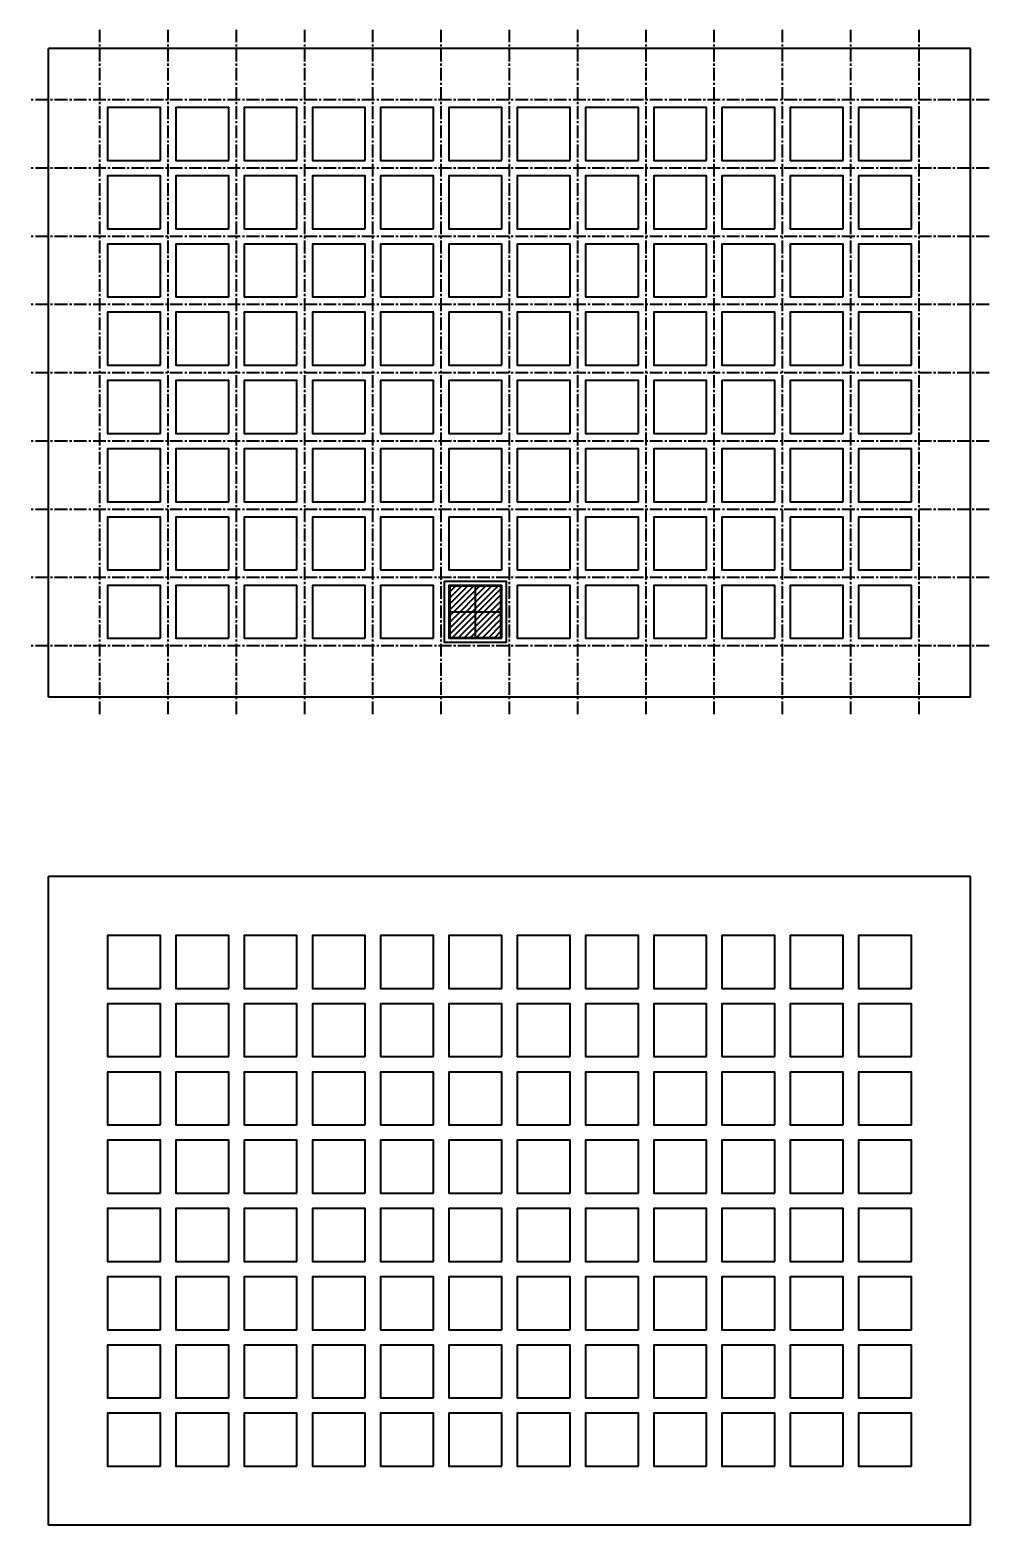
# Model space of a CAD drawing. Header units: millimetres. Extents: x -4815 to 20749, y -4662 to 5111.
# Drawn here: x 5229 to 5791, y 187 to 1064 of the extents above; entities that cross this region are included whole.
import ezdxf

# ---------------------------------------------------------------- set-up
doc = ezdxf.new("R2010")
doc.units = ezdxf.units.MM
doc.header["$LTSCALE"] = 10
doc.header["$MEASUREMENT"] = 0
doc.linetypes.add('CENTER2', pattern=[1.125, 0.75, -0.125, 0.125, -0.125])
for name, color, linetype in [('A-ANNO-CNTR', 10, 'CENTER2'), ('A-DETL-___1', 1, 'Continuous'), ('A-DETL-_H40', 252, 'Continuous')]:
    doc.layers.add(name, color=color, linetype=linetype)

msp = doc.modelspace()

# ---------------------------------------------------------------- hatches: boundary and pattern name
at = {"layer": 'A-DETL-_H40', "lineweight": 40, "transparency": 33554687}
h = msp.add_hatch(dxfattribs=at)
h.set_pattern_fill('ANSI31', color=256, scale=20)
h.paths.add_polyline_path([(5505.45, 737.62), (5475.45, 737.62), (5475.45, 707.62), (5505.45, 707.62)])

# ---------------------------------------------------------------- linework, layer by layer
at = {"layer": 'A-ANNO-CNTR', "color": 8, "lineweight": 40, "transparency": 33554687}
for p, q in [((5270.45, 662.62), (5270.45, 1063.61)), ((5310.45, 662.62), (5310.45, 1063.61)), ((5350.45, 662.62), (5350.45, 1063.61)), ((5390.45, 662.62), (5390.45, 1063.61)), ((5430.45, 662.62), (5430.45, 1063.61)), ((5470.45, 662.62), (5470.45, 1063.61)), ((5510.45, 662.62), (5510.45, 1063.61)), ((5550.45, 662.62), (5550.45, 1063.61)), ((5590.45, 662.62), (5590.45, 1063.61)), ((5630.45, 662.62), (5630.45, 1063.61)), ((5670.45, 662.62), (5670.45, 1063.61)), ((5710.45, 662.62), (5710.45, 1063.61)), ((5750.45, 662.62), (5750.45, 1063.61)), ((5791.44, 1022.62), (5229.46, 1022.62)), ((5791.44, 982.62), (5229.46, 982.62)), ((5791.44, 942.62), (5229.46, 942.62)), ((5791.44, 902.62), (5229.46, 902.62)), ((5791.44, 862.62), (5229.46, 862.62)), ((5791.44, 822.62), (5229.46, 822.62)), ((5791.44, 782.62), (5229.46, 782.62)), ((5791.44, 742.62), (5229.46, 742.62)), ((5791.44, 702.62), (5229.46, 702.62))]:
    msp.add_line(p, q, dxfattribs=at)
at = {"layer": 'A-DETL-___1', "lineweight": 40, "transparency": 33554687}
for p, q in [((5780.45, 1052.62), (5240.45, 1052.62)), ((5240.45, 672.62), (5240.45, 1052.62)), ((5780.45, 672.62), (5780.45, 1052.62)), ((5780.45, 672.62), (5240.45, 672.62)), ((5780.45, 567.43), (5240.45, 567.43)), ((5240.45, 187.43), (5240.45, 567.43)), ((5780.45, 187.43), (5780.45, 567.43)), ((5780.45, 187.43), (5240.45, 187.43))]:
    msp.add_line(p, q, dxfattribs=at)
for points in [[(5305.95, 987.12), (5305.95, 1018.12), (5274.95, 1018.12), (5274.95, 987.12)], [(5345.95, 987.12), (5345.95, 1018.12), (5314.95, 1018.12), (5314.95, 987.12)], [(5385.95, 987.12), (5385.95, 1018.12), (5354.95, 1018.12), (5354.95, 987.12)], [(5425.95, 987.12), (5425.95, 1018.12), (5394.95, 1018.12), (5394.95, 987.12)], [(5465.95, 987.12), (5465.95, 1018.12), (5434.95, 1018.12), (5434.95, 987.12)], [(5505.95, 987.12), (5505.95, 1018.12), (5474.95, 1018.12), (5474.95, 987.12)], [(5545.95, 987.12), (5545.95, 1018.12), (5514.95, 1018.12), (5514.95, 987.12)], [(5585.95, 987.12), (5585.95, 1018.12), (5554.95, 1018.12), (5554.95, 987.12)], [(5625.95, 987.12), (5625.95, 1018.12), (5594.95, 1018.12), (5594.95, 987.12)], [(5665.95, 987.12), (5665.95, 1018.12), (5634.95, 1018.12), (5634.95, 987.12)], [(5705.95, 987.12), (5705.95, 1018.12), (5674.95, 1018.12), (5674.95, 987.12)], [(5745.95, 987.12), (5745.95, 1018.12), (5714.95, 1018.12), (5714.95, 987.12)], [(5305.95, 947.12), (5305.95, 978.12), (5274.95, 978.12), (5274.95, 947.12)], [(5345.95, 947.12), (5345.95, 978.12), (5314.95, 978.12), (5314.95, 947.12)], [(5385.95, 947.12), (5385.95, 978.12), (5354.95, 978.12), (5354.95, 947.12)], [(5425.95, 947.12), (5425.95, 978.12), (5394.95, 978.12), (5394.95, 947.12)], [(5465.95, 947.12), (5465.95, 978.12), (5434.95, 978.12), (5434.95, 947.12)], [(5505.95, 947.12), (5505.95, 978.12), (5474.95, 978.12), (5474.95, 947.12)], [(5545.95, 947.12), (5545.95, 978.12), (5514.95, 978.12), (5514.95, 947.12)], [(5585.95, 947.12), (5585.95, 978.12), (5554.95, 978.12), (5554.95, 947.12)], [(5625.95, 947.12), (5625.95, 978.12), (5594.95, 978.12), (5594.95, 947.12)], [(5665.95, 947.12), (5665.95, 978.12), (5634.95, 978.12), (5634.95, 947.12)], [(5705.95, 947.12), (5705.95, 978.12), (5674.95, 978.12), (5674.95, 947.12)], [(5745.95, 947.12), (5745.95, 978.12), (5714.95, 978.12), (5714.95, 947.12)], [(5305.95, 907.12), (5305.95, 938.12), (5274.95, 938.12), (5274.95, 907.12)], [(5345.95, 907.12), (5345.95, 938.12), (5314.95, 938.12), (5314.95, 907.12)], [(5385.95, 907.12), (5385.95, 938.12), (5354.95, 938.12), (5354.95, 907.12)], [(5425.95, 907.12), (5425.95, 938.12), (5394.95, 938.12), (5394.95, 907.12)], [(5465.95, 907.12), (5465.95, 938.12), (5434.95, 938.12), (5434.95, 907.12)], [(5505.95, 907.12), (5505.95, 938.12), (5474.95, 938.12), (5474.95, 907.12)], [(5545.95, 907.12), (5545.95, 938.12), (5514.95, 938.12), (5514.95, 907.12)], [(5585.95, 907.12), (5585.95, 938.12), (5554.95, 938.12), (5554.95, 907.12)], [(5625.95, 907.12), (5625.95, 938.12), (5594.95, 938.12), (5594.95, 907.12)], [(5665.95, 907.12), (5665.95, 938.12), (5634.95, 938.12), (5634.95, 907.12)], [(5705.95, 907.12), (5705.95, 938.12), (5674.95, 938.12), (5674.95, 907.12)], [(5745.95, 907.12), (5745.95, 938.12), (5714.95, 938.12), (5714.95, 907.12)], [(5305.95, 867.12), (5305.95, 898.12), (5274.95, 898.12), (5274.95, 867.12)], [(5345.95, 867.12), (5345.95, 898.12), (5314.95, 898.12), (5314.95, 867.12)], [(5385.95, 867.12), (5385.95, 898.12), (5354.95, 898.12), (5354.95, 867.12)], [(5425.95, 867.12), (5425.95, 898.12), (5394.95, 898.12), (5394.95, 867.12)], [(5465.95, 867.12), (5465.95, 898.12), (5434.95, 898.12), (5434.95, 867.12)], [(5505.95, 867.12), (5505.95, 898.12), (5474.95, 898.12), (5474.95, 867.12)], [(5545.95, 867.12), (5545.95, 898.12), (5514.95, 898.12), (5514.95, 867.12)], [(5585.95, 867.12), (5585.95, 898.12), (5554.95, 898.12), (5554.95, 867.12)], [(5625.95, 867.12), (5625.95, 898.12), (5594.95, 898.12), (5594.95, 867.12)], [(5665.95, 867.12), (5665.95, 898.12), (5634.95, 898.12), (5634.95, 867.12)], [(5705.95, 867.12), (5705.95, 898.12), (5674.95, 898.12), (5674.95, 867.12)], [(5745.95, 867.12), (5745.95, 898.12), (5714.95, 898.12), (5714.95, 867.12)], [(5305.95, 827.12), (5305.95, 858.12), (5274.95, 858.12), (5274.95, 827.12)], [(5345.95, 827.12), (5345.95, 858.12), (5314.95, 858.12), (5314.95, 827.12)], [(5385.95, 827.12), (5385.95, 858.12), (5354.95, 858.12), (5354.95, 827.12)], [(5425.95, 827.12), (5425.95, 858.12), (5394.95, 858.12), (5394.95, 827.12)], [(5465.95, 827.12), (5465.95, 858.12), (5434.95, 858.12), (5434.95, 827.12)], [(5505.95, 827.12), (5505.95, 858.12), (5474.95, 858.12), (5474.95, 827.12)], [(5545.95, 827.12), (5545.95, 858.12), (5514.95, 858.12), (5514.95, 827.12)], [(5585.95, 827.12), (5585.95, 858.12), (5554.95, 858.12), (5554.95, 827.12)], [(5625.95, 827.12), (5625.95, 858.12), (5594.95, 858.12), (5594.95, 827.12)], [(5665.95, 827.12), (5665.95, 858.12), (5634.95, 858.12), (5634.95, 827.12)], [(5705.95, 827.12), (5705.95, 858.12), (5674.95, 858.12), (5674.95, 827.12)], [(5745.95, 827.12), (5745.95, 858.12), (5714.95, 858.12), (5714.95, 827.12)], [(5305.95, 787.12), (5305.95, 818.12), (5274.95, 818.12), (5274.95, 787.12)], [(5345.95, 787.12), (5345.95, 818.12), (5314.95, 818.12), (5314.95, 787.12)], [(5385.95, 787.12), (5385.95, 818.12), (5354.95, 818.12), (5354.95, 787.12)], [(5425.95, 787.12), (5425.95, 818.12), (5394.95, 818.12), (5394.95, 787.12)], [(5465.95, 787.12), (5465.95, 818.12), (5434.95, 818.12), (5434.95, 787.12)], [(5505.95, 787.12), (5505.95, 818.12), (5474.95, 818.12), (5474.95, 787.12)], [(5545.95, 787.12), (5545.95, 818.12), (5514.95, 818.12), (5514.95, 787.12)], [(5585.95, 787.12), (5585.95, 818.12), (5554.95, 818.12), (5554.95, 787.12)], [(5625.95, 787.12), (5625.95, 818.12), (5594.95, 818.12), (5594.95, 787.12)], [(5665.95, 787.12), (5665.95, 818.12), (5634.95, 818.12), (5634.95, 787.12)], [(5705.95, 787.12), (5705.95, 818.12), (5674.95, 818.12), (5674.95, 787.12)], [(5745.95, 787.12), (5745.95, 818.12), (5714.95, 818.12), (5714.95, 787.12)], [(5305.95, 747.12), (5305.95, 778.12), (5274.95, 778.12), (5274.95, 747.12)], [(5345.95, 747.12), (5345.95, 778.12), (5314.95, 778.12), (5314.95, 747.12)], [(5385.95, 747.12), (5385.95, 778.12), (5354.95, 778.12), (5354.95, 747.12)], [(5425.95, 747.12), (5425.95, 778.12), (5394.95, 778.12), (5394.95, 747.12)], [(5465.95, 747.12), (5465.95, 778.12), (5434.95, 778.12), (5434.95, 747.12)], [(5505.95, 747.12), (5505.95, 778.12), (5474.95, 778.12), (5474.95, 747.12)], [(5545.95, 747.12), (5545.95, 778.12), (5514.95, 778.12), (5514.95, 747.12)], [(5585.95, 747.12), (5585.95, 778.12), (5554.95, 778.12), (5554.95, 747.12)], [(5625.95, 747.12), (5625.95, 778.12), (5594.95, 778.12), (5594.95, 747.12)], [(5665.95, 747.12), (5665.95, 778.12), (5634.95, 778.12), (5634.95, 747.12)], [(5705.95, 747.12), (5705.95, 778.12), (5674.95, 778.12), (5674.95, 747.12)], [(5745.95, 747.12), (5745.95, 778.12), (5714.95, 778.12), (5714.95, 747.12)], [(5305.95, 707.12), (5305.95, 738.12), (5274.95, 738.12), (5274.95, 707.12)], [(5345.95, 707.12), (5345.95, 738.12), (5314.95, 738.12), (5314.95, 707.12)], [(5385.95, 707.12), (5385.95, 738.12), (5354.95, 738.12), (5354.95, 707.12)], [(5425.95, 707.12), (5425.95, 738.12), (5394.95, 738.12), (5394.95, 707.12)], [(5465.95, 707.12), (5465.95, 738.12), (5434.95, 738.12), (5434.95, 707.12)], [(5505.95, 707.12), (5505.95, 738.12), (5474.95, 738.12), (5474.95, 707.12)], [(5545.95, 707.12), (5545.95, 738.12), (5514.95, 738.12), (5514.95, 707.12)], [(5585.95, 707.12), (5585.95, 738.12), (5554.95, 738.12), (5554.95, 707.12)], [(5625.95, 707.12), (5625.95, 738.12), (5594.95, 738.12), (5594.95, 707.12)], [(5665.95, 707.12), (5665.95, 738.12), (5634.95, 738.12), (5634.95, 707.12)], [(5705.95, 707.12), (5705.95, 738.12), (5674.95, 738.12), (5674.95, 707.12)], [(5745.95, 707.12), (5745.95, 738.12), (5714.95, 738.12), (5714.95, 707.12)], [(5305.95, 501.93), (5305.95, 532.93), (5274.95, 532.93), (5274.95, 501.93)], [(5345.95, 501.93), (5345.95, 532.93), (5314.95, 532.93), (5314.95, 501.93)], [(5385.95, 501.93), (5385.95, 532.93), (5354.95, 532.93), (5354.95, 501.93)], [(5425.95, 501.93), (5425.95, 532.93), (5394.95, 532.93), (5394.95, 501.93)], [(5465.95, 501.93), (5465.95, 532.93), (5434.95, 532.93), (5434.95, 501.93)], [(5505.95, 501.93), (5505.95, 532.93), (5474.95, 532.93), (5474.95, 501.93)], [(5545.95, 501.93), (5545.95, 532.93), (5514.95, 532.93), (5514.95, 501.93)], [(5585.95, 501.93), (5585.95, 532.93), (5554.95, 532.93), (5554.95, 501.93)], [(5625.95, 501.93), (5625.95, 532.93), (5594.95, 532.93), (5594.95, 501.93)], [(5665.95, 501.93), (5665.95, 532.93), (5634.95, 532.93), (5634.95, 501.93)], [(5705.95, 501.93), (5705.95, 532.93), (5674.95, 532.93), (5674.95, 501.93)], [(5745.95, 501.93), (5745.95, 532.93), (5714.95, 532.93), (5714.95, 501.93)], [(5305.95, 461.93), (5305.95, 492.93), (5274.95, 492.93), (5274.95, 461.93)], [(5345.95, 461.93), (5345.95, 492.93), (5314.95, 492.93), (5314.95, 461.93)], [(5385.95, 461.93), (5385.95, 492.93), (5354.95, 492.93), (5354.95, 461.93)], [(5425.95, 461.93), (5425.95, 492.93), (5394.95, 492.93), (5394.95, 461.93)], [(5465.95, 461.93), (5465.95, 492.93), (5434.95, 492.93), (5434.95, 461.93)], [(5505.95, 461.93), (5505.95, 492.93), (5474.95, 492.93), (5474.95, 461.93)], [(5545.95, 461.93), (5545.95, 492.93), (5514.95, 492.93), (5514.95, 461.93)], [(5585.95, 461.93), (5585.95, 492.93), (5554.95, 492.93), (5554.95, 461.93)], [(5625.95, 461.93), (5625.95, 492.93), (5594.95, 492.93), (5594.95, 461.93)], [(5665.95, 461.93), (5665.95, 492.93), (5634.95, 492.93), (5634.95, 461.93)], [(5705.95, 461.93), (5705.95, 492.93), (5674.95, 492.93), (5674.95, 461.93)], [(5745.95, 461.93), (5745.95, 492.93), (5714.95, 492.93), (5714.95, 461.93)], [(5305.95, 421.93), (5305.95, 452.93), (5274.95, 452.93), (5274.95, 421.93)], [(5345.95, 421.93), (5345.95, 452.93), (5314.95, 452.93), (5314.95, 421.93)], [(5385.95, 421.93), (5385.95, 452.93), (5354.95, 452.93), (5354.95, 421.93)], [(5425.95, 421.93), (5425.95, 452.93), (5394.95, 452.93), (5394.95, 421.93)], [(5465.95, 421.93), (5465.95, 452.93), (5434.95, 452.93), (5434.95, 421.93)], [(5505.95, 421.93), (5505.95, 452.93), (5474.95, 452.93), (5474.95, 421.93)], [(5545.95, 421.93), (5545.95, 452.93), (5514.95, 452.93), (5514.95, 421.93)], [(5585.95, 421.93), (5585.95, 452.93), (5554.95, 452.93), (5554.95, 421.93)], [(5625.95, 421.93), (5625.95, 452.93), (5594.95, 452.93), (5594.95, 421.93)], [(5665.95, 421.93), (5665.95, 452.93), (5634.95, 452.93), (5634.95, 421.93)], [(5705.95, 421.93), (5705.95, 452.93), (5674.95, 452.93), (5674.95, 421.93)], [(5745.95, 421.93), (5745.95, 452.93), (5714.95, 452.93), (5714.95, 421.93)], [(5305.95, 381.93), (5305.95, 412.93), (5274.95, 412.93), (5274.95, 381.93)], [(5345.95, 381.93), (5345.95, 412.93), (5314.95, 412.93), (5314.95, 381.93)], [(5385.95, 381.93), (5385.95, 412.93), (5354.95, 412.93), (5354.95, 381.93)], [(5425.95, 381.93), (5425.95, 412.93), (5394.95, 412.93), (5394.95, 381.93)], [(5465.95, 381.93), (5465.95, 412.93), (5434.95, 412.93), (5434.95, 381.93)], [(5505.95, 381.93), (5505.95, 412.93), (5474.95, 412.93), (5474.95, 381.93)], [(5545.95, 381.93), (5545.95, 412.93), (5514.95, 412.93), (5514.95, 381.93)], [(5585.95, 381.93), (5585.95, 412.93), (5554.95, 412.93), (5554.95, 381.93)], [(5625.95, 381.93), (5625.95, 412.93), (5594.95, 412.93), (5594.95, 381.93)], [(5665.95, 381.93), (5665.95, 412.93), (5634.95, 412.93), (5634.95, 381.93)], [(5705.95, 381.93), (5705.95, 412.93), (5674.95, 412.93), (5674.95, 381.93)], [(5745.95, 381.93), (5745.95, 412.93), (5714.95, 412.93), (5714.95, 381.93)], [(5305.95, 341.93), (5305.95, 372.93), (5274.95, 372.93), (5274.95, 341.93)], [(5345.95, 341.93), (5345.95, 372.93), (5314.95, 372.93), (5314.95, 341.93)], [(5385.95, 341.93), (5385.95, 372.93), (5354.95, 372.93), (5354.95, 341.93)], [(5425.95, 341.93), (5425.95, 372.93), (5394.95, 372.93), (5394.95, 341.93)], [(5465.95, 341.93), (5465.95, 372.93), (5434.95, 372.93), (5434.95, 341.93)], [(5505.95, 341.93), (5505.95, 372.93), (5474.95, 372.93), (5474.95, 341.93)], [(5545.95, 341.93), (5545.95, 372.93), (5514.95, 372.93), (5514.95, 341.93)], [(5585.95, 341.93), (5585.95, 372.93), (5554.95, 372.93), (5554.95, 341.93)], [(5625.95, 341.93), (5625.95, 372.93), (5594.95, 372.93), (5594.95, 341.93)], [(5665.95, 341.93), (5665.95, 372.93), (5634.95, 372.93), (5634.95, 341.93)], [(5705.95, 341.93), (5705.95, 372.93), (5674.95, 372.93), (5674.95, 341.93)], [(5745.95, 341.93), (5745.95, 372.93), (5714.95, 372.93), (5714.95, 341.93)], [(5305.95, 301.93), (5305.95, 332.93), (5274.95, 332.93), (5274.95, 301.93)], [(5345.95, 301.93), (5345.95, 332.93), (5314.95, 332.93), (5314.95, 301.93)], [(5385.95, 301.93), (5385.95, 332.93), (5354.95, 332.93), (5354.95, 301.93)], [(5425.95, 301.93), (5425.95, 332.93), (5394.95, 332.93), (5394.95, 301.93)], [(5465.95, 301.93), (5465.95, 332.93), (5434.95, 332.93), (5434.95, 301.93)], [(5505.95, 301.93), (5505.95, 332.93), (5474.95, 332.93), (5474.95, 301.93)], [(5545.95, 301.93), (5545.95, 332.93), (5514.95, 332.93), (5514.95, 301.93)], [(5585.95, 301.93), (5585.95, 332.93), (5554.95, 332.93), (5554.95, 301.93)], [(5625.95, 301.93), (5625.95, 332.93), (5594.95, 332.93), (5594.95, 301.93)], [(5665.95, 301.93), (5665.95, 332.93), (5634.95, 332.93), (5634.95, 301.93)], [(5705.95, 301.93), (5705.95, 332.93), (5674.95, 332.93), (5674.95, 301.93)], [(5745.95, 301.93), (5745.95, 332.93), (5714.95, 332.93), (5714.95, 301.93)], [(5305.95, 261.93), (5305.95, 292.93), (5274.95, 292.93), (5274.95, 261.93)], [(5345.95, 261.93), (5345.95, 292.93), (5314.95, 292.93), (5314.95, 261.93)], [(5385.95, 261.93), (5385.95, 292.93), (5354.95, 292.93), (5354.95, 261.93)], [(5425.95, 261.93), (5425.95, 292.93), (5394.95, 292.93), (5394.95, 261.93)], [(5465.95, 261.93), (5465.95, 292.93), (5434.95, 292.93), (5434.95, 261.93)], [(5505.95, 261.93), (5505.95, 292.93), (5474.95, 292.93), (5474.95, 261.93)], [(5545.95, 261.93), (5545.95, 292.93), (5514.95, 292.93), (5514.95, 261.93)], [(5585.95, 261.93), (5585.95, 292.93), (5554.95, 292.93), (5554.95, 261.93)], [(5625.95, 261.93), (5625.95, 292.93), (5594.95, 292.93), (5594.95, 261.93)], [(5665.95, 261.93), (5665.95, 292.93), (5634.95, 292.93), (5634.95, 261.93)], [(5705.95, 261.93), (5705.95, 292.93), (5674.95, 292.93), (5674.95, 261.93)], [(5745.95, 261.93), (5745.95, 292.93), (5714.95, 292.93), (5714.95, 261.93)], [(5305.95, 221.93), (5305.95, 252.93), (5274.95, 252.93), (5274.95, 221.93)], [(5345.95, 221.93), (5345.95, 252.93), (5314.95, 252.93), (5314.95, 221.93)], [(5385.95, 221.93), (5385.95, 252.93), (5354.95, 252.93), (5354.95, 221.93)], [(5425.95, 221.93), (5425.95, 252.93), (5394.95, 252.93), (5394.95, 221.93)], [(5465.95, 221.93), (5465.95, 252.93), (5434.95, 252.93), (5434.95, 221.93)], [(5505.95, 221.93), (5505.95, 252.93), (5474.95, 252.93), (5474.95, 221.93)], [(5545.95, 221.93), (5545.95, 252.93), (5514.95, 252.93), (5514.95, 221.93)], [(5585.95, 221.93), (5585.95, 252.93), (5554.95, 252.93), (5554.95, 221.93)], [(5625.95, 221.93), (5625.95, 252.93), (5594.95, 252.93), (5594.95, 221.93)], [(5665.95, 221.93), (5665.95, 252.93), (5634.95, 252.93), (5634.95, 221.93)], [(5705.95, 221.93), (5705.95, 252.93), (5674.95, 252.93), (5674.95, 221.93)], [(5745.95, 221.93), (5745.95, 252.93), (5714.95, 252.93), (5714.95, 221.93)]]:
    msp.add_lwpolyline(points, close=True, dxfattribs=at)
at = {"layer": 'A-DETL-_H40', "lineweight": 40, "transparency": 33554687}
msp.add_lwpolyline([(5505.45, 707.62), (5505.45, 737.62), (5475.45, 737.62), (5475.45, 707.62)], close=True, dxfattribs=at)
at = {"layer": 'Defpoints', "lineweight": 40, "transparency": 33554687}
for p, q in [((5490.45, 707.62), (5490.45, 737.62)), ((5475.45, 722.62), (5505.45, 722.62))]:
    msp.add_line(p, q, dxfattribs=at)
msp.add_lwpolyline([(5472.45, 740.62), (5508.45, 740.62), (5508.45, 704.62), (5472.45, 704.62)], close=True, dxfattribs=at)

doc.saveas('drawing.dxf')
